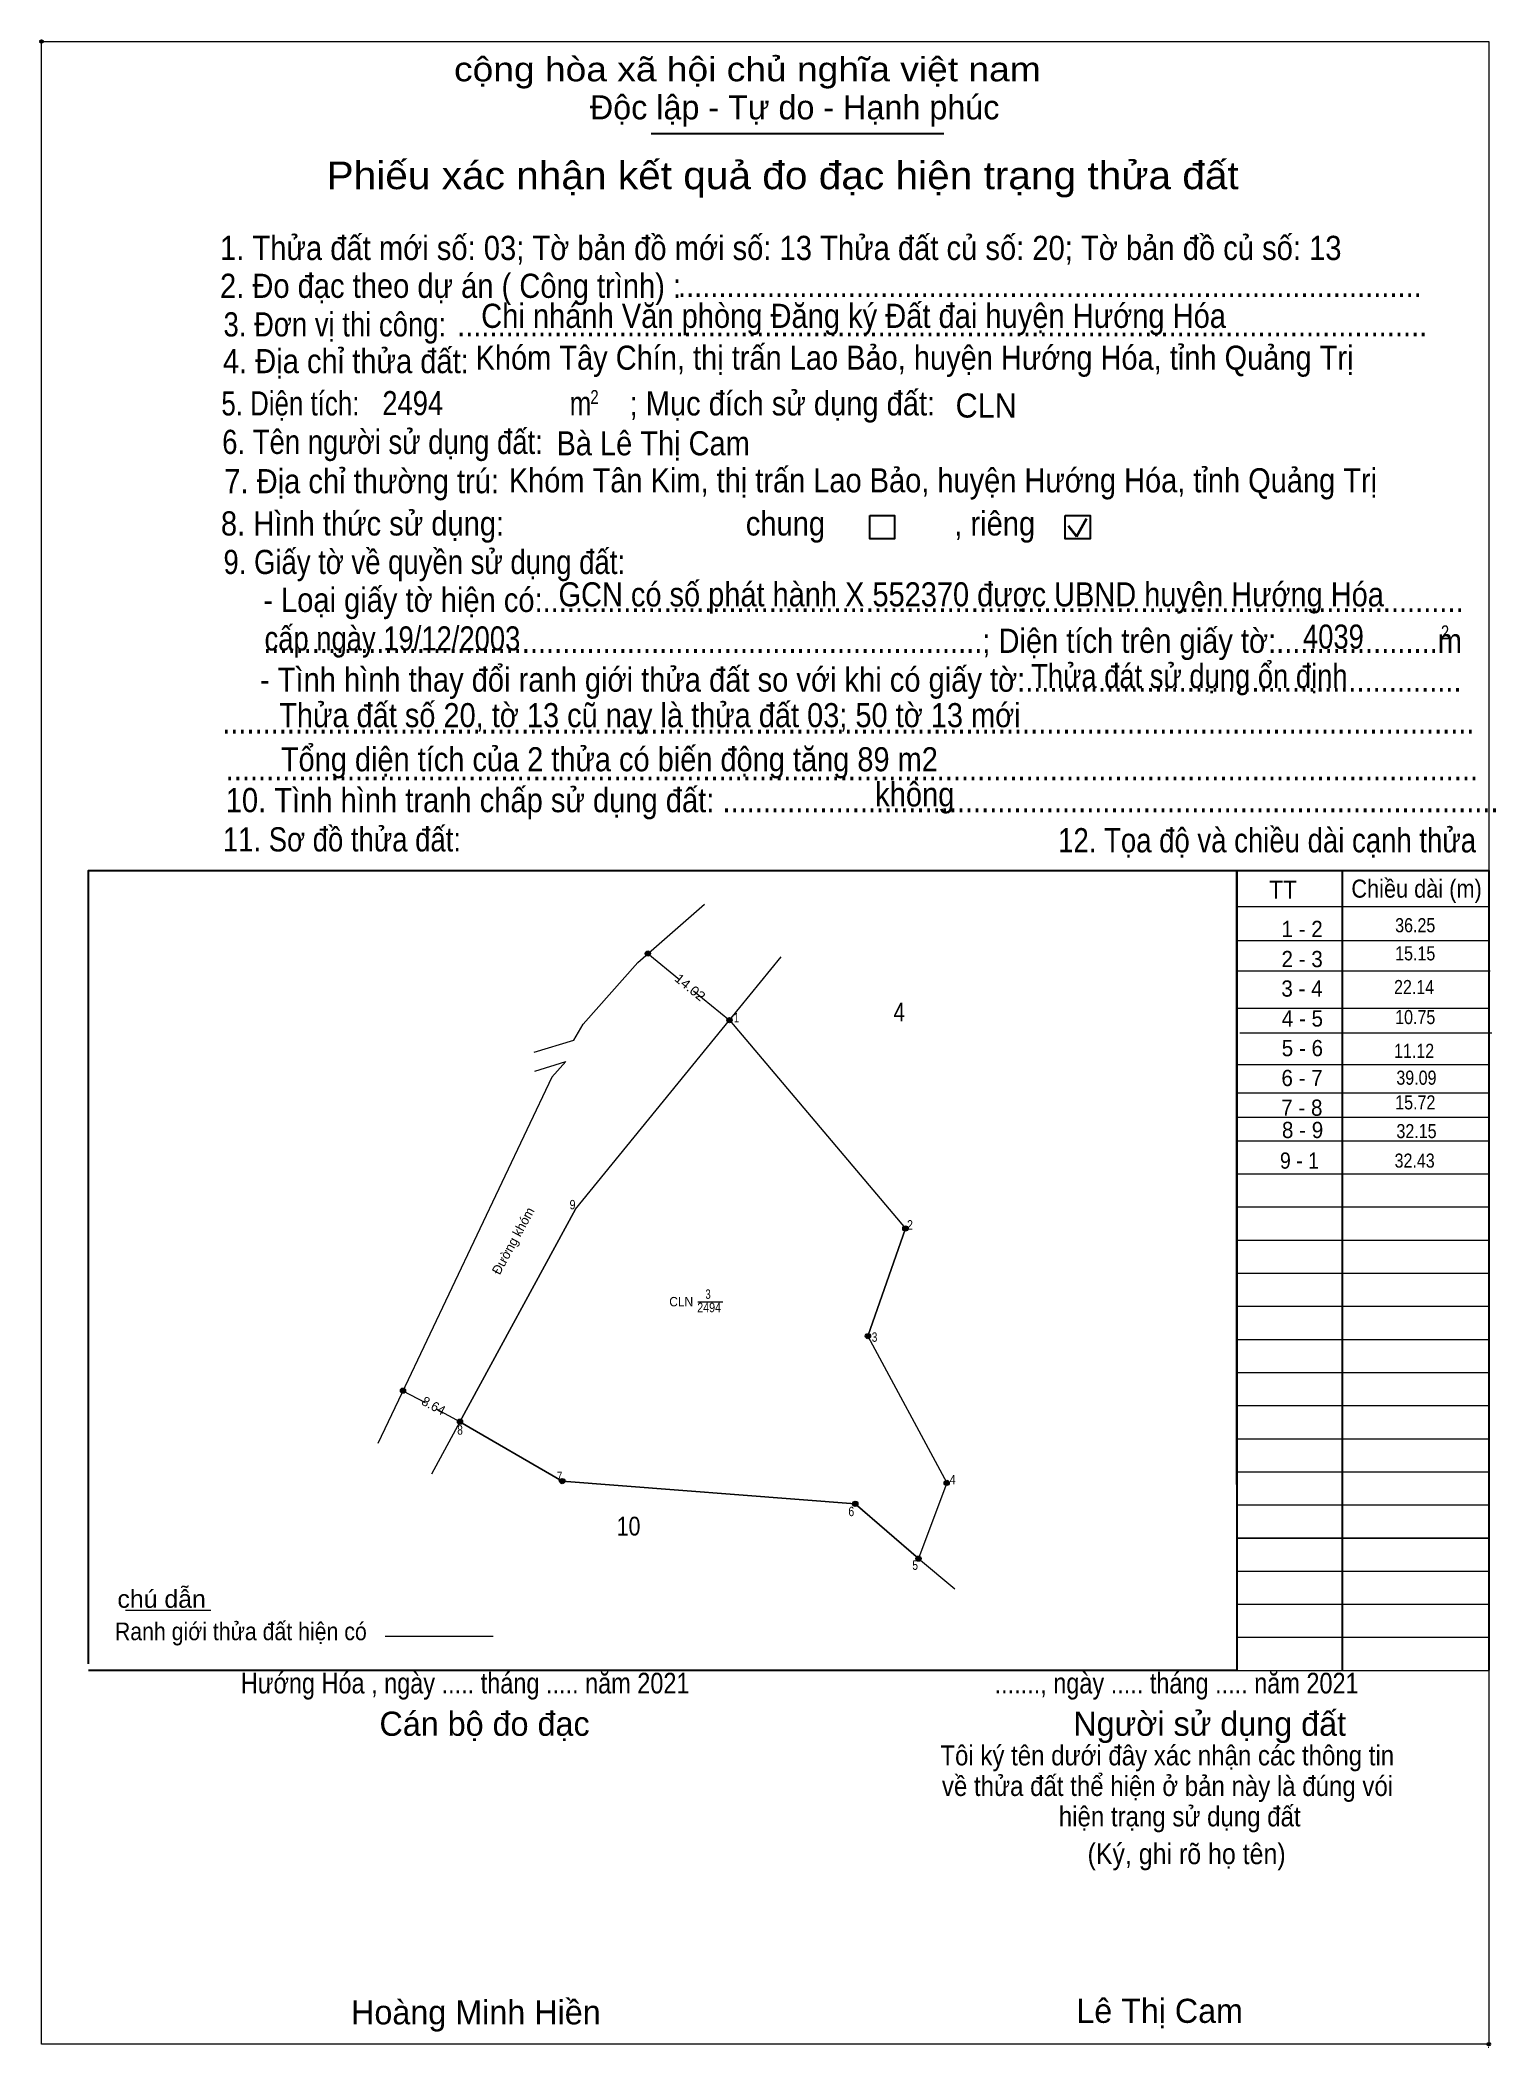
# Model space of a CAD drawing. Header units: metres. Extents: x 537558 to 538328, y 1838844 to 1839111.
# Drawn here: x 537558.4 to 537752, y 1838843.7 to 1839110.6 of the extents above; entities that cross this region are included whole.
import ezdxf
from ezdxf.enums import TextEntityAlignment as Align

# ---------------------------------------------------------------- set-up
doc = ezdxf.new("R2010")
doc.units = ezdxf.units.M
doc.header["$LTSCALE"] = 0.72
doc.header["$PDMODE"] = 32
doc.header["$PDSIZE"] = 0.36
for name, color, linetype, lineweight in [('1', 7, 'Continuous', 13), ('10', 7, 'Continuous', 13), ('15', 7, 'Continuous', 13), ('17', 7, 'Continuous', 13), ('2', 7, 'Continuous', 25), ('30', 7, 'Continuous', 13), ('54', 7, 'Continuous', 13), ('58', 7, 'Continuous', 13), ('6', 7, 'Continuous', 13), ('63', 7, 'Continuous', 13)]:
    doc.layers.add(name, color=color, linetype=linetype, lineweight=lineweight)
doc.layers.add('13', color=7, linetype='Continuous')

msp = doc.modelspace()

# ---------------------------------------------------------------- texts
at = {"layer": '1'}
for s, width, p in [('3', 0.75, (537647.26, 1838943.25)), ('CLN', 0.95, (537643.685, 1838942.25)), ('2494', 0.85, (537647.4, 1838941.47))]:
    msp.add_text(s, height=1.25, dxfattribs=dict(at, width=width)).set_placement(p, align=Align.CENTER)
at = {"layer": '10'}
for s, width, p in [('1 - 2', 0.95, (537726.25, 1838991.34)), ('2 - 3', 0.95, (537726.255, 1838987.34)), ('3 - 4', 0.95, (537726.235, 1838983.42)), ('4 - 5', 0.95, (537726.285, 1838979.44)), ('5 - 6', 0.95, (537726.285, 1838975.5)), ('6 - 7', 0.95, (537726.245, 1838971.53)), ('7 - 8', 0.95, (537726.215, 1838967.58)), ('8 - 9', 0.95, (537726.315, 1838964.62)), ('9 - 1', 0.9, (537725.905, 1838960.55))]:
    msp.add_text(s, height=2.16, dxfattribs=dict(at, width=width)).set_placement(p, align=Align.CENTER)
at = {"layer": '13'}
for s, width, p in [('4', 0.8, (537672.68, 1838980.13)), ('10', 0.85, (537636.685, 1838911.78))]:
    msp.add_text(s, height=2.5, dxfattribs=dict(at, width=width)).set_placement(p, align=Align.CENTER)
at = {"layer": '15', "width": 1.1}
msp.add_text('14.02', height=1.25, rotation=320.849, dxfattribs=at).set_placement((537644.4804, 1838984.1742), align=Align.CENTER)
at = {"layer": '15'}
msp.add_text('8.64', height=1.25, rotation=331.506, dxfattribs=at).set_placement((537610.4618, 1838928.4885), align=Align.CENTER)
at = {"layer": '2'}
for s, height, width, p in [('cộng hòa xã hội chủ nghĩa việt nam', 3.213, 1.15, (537613.48, 1839105.1)), ('1. Thửa đất mới số: 03; Tờ bản đồ mới số: 13 Thửa đất củ số: 20; Tờ bản đồ củ số: 13', 3.22, 0.9, (537582.36, 1839081.34)), ('2. Đo đạc theo dự án ( Công trình) : ', 3.215, 0.9, (537582.36, 1839076.31)), ('Chi nhánh Văn phòng Đăng ký Đất đai huyện Hướng Hóa', 3.212, 0.9, (537617.09, 1839072.32)), ('............................................................................................', 3.215, 0.9, (537643.26, 1839076.42)), ('3. Đơn vị thi công:', 3.215, 0.85, (537582.82, 1839071.18)), ('4. Địa chỉ thửa đất:', 3.215, 0.9, (537582.74, 1839066.3)), ('........................................................................................................................', 3.215, 0.9, (537613.89, 1839071.18)), ('Khóm Tây Chín, thị trấn Lao Bảo, huyện Hướng Hóa, tỉnh Quảng Trị', 3.203, 0.9, (537616.34, 1839066.76)), ('; Mục đích sử dụng đất:', 3.213, 0.9, (537636.82, 1839060.68)), ('5. Diện tích:', 3.215, 0.8, (537582.54, 1839060.68)), ('2494', 3.2, 0.85, (537603.94, 1839060.72)), ('m', 3.213, 0.8, (537628.86, 1839060.68)), ('2', 1.836, 0.8, (537631.61, 1839062.22)), ('CLN', 3.203, 0.95, (537680.17, 1839060.4)), ('6. Tên người sử dụng đất:', 3.215, 0.85, (537582.65, 1839055.56)), ('Bà Lê Thị Cam', 3.203, 0.9, (537627.1, 1839055.38)), ('7. Địa chỉ thường trú:', 3.215, 0.9, (537582.93, 1839050.34)), ('Khóm Tân Kim, thị trấn Lao Bảo, huyện Hướng Hóa, tỉnh Quảng Trị', 3.203, 0.9, (537620.76, 1839050.46)), ('8. Hình thức sử dụng:', 3.215, 0.9, (537582.48, 1839044.72)), ('chung                , riêng', 3.213, 0.9, (537652.28, 1839044.72)), ('9. Giấy tờ về quyền sử dụng đất:', 3.215, 0.85, (537582.82, 1839039.6)), ('     - Loại giấy tờ hiện có:..................................................................................................................', 3.213, 0.9, (537582.74, 1839034.56)), ('GCN có số phát hành X 552370 được UBND huyện Hướng Hóa ', 3.2, 0.9, (537627.37, 1839035.3)), ('cấp ngày 19/12/2003', 3.203, 0.85, (537588.28, 1839029.44)), ('     .........................................................................................; Diện tích trên giấy tờ:....................m', 3.213, 0.9, (537582.74, 1839029.12)), ('4039', 3.2, 0.85, (537726.37, 1839029.68)), ('2', 1.836, 0.8, (537744.71, 1839030.94)), ('     - Tình hình thay đổi ranh giới thửa đất so với khi có giấy tờ:......................................................', 3.213, 0.9, (537582.3, 1839023.96)), ('Thửa đát sử dụng ổn định', 3.2, 0.85, (537690.22, 1839024.43)), ('Thửa đất số 20, tờ 13 cũ nay là thửa đất 03; 50 tờ 13 mới', 3.2, 0.9, (537590.23, 1839019.24)), ('...........................................................................................................................................................', 3.213, 0.9, (537582.65, 1839018.4)), ('Tổng diện tích của 2 thửa có biến động tăng 89 m2', 3.2, 0.9, (537590.45, 1839013.38)), ('10. Tình hình tranh chấp sử dụng đất: ................................................................................................', 3.215, 0.9, (537583.12, 1839007.94)), ('...........................................................................................................................................................', 3.213, 0.9, (537583.12, 1839012.16)), ('không', 3.213, 0.9, (537669.48, 1839008.71)), ('11. Sơ đồ thửa đất:', 3.215, 0.85, (537582.74, 1839002.72)), ('12. Tọa độ và chiều dài cạnh thửa', 3.221, 0.85, (537693.81, 1839002.6)), ('Hướng Hóa , ngày ..... tháng ..... năm 2021', 2.746, 0.85, (537585.13, 1838890.79)), ('......., ngày ..... tháng ..... năm 2021', 2.746, 0.85, (537685.36, 1838890.79)), ('(Ký, ghi rõ họ tên)', 2.754, 0.9, (537697.72, 1838868.1))]:
    msp.add_text(s, height=height, dxfattribs=dict(at, width=width)).set_placement(p)
for s, height, p in [('Độc lập - Tự do - Hạnh phúc', 3.213, (537631.54, 1839100.04)), ('Cán bộ đo đạc', 3.213, (537603.56, 1838885.16)), ('Người sử dụng đất', 3.213, (537695.82, 1838885.16)), ('Hoàng Minh Hiền', 3.212, (537599.79, 1838846.8)), ('Lê Thị Cam', 3.203, (537696.24, 1838847))]:
    msp.add_text(s, height=height, dxfattribs=at).set_placement(p)
for s, height, width, p in [('Phiếu xác nhận kết quả đo đạc hiện trạng thửa đất', 3.671, 1.1, (537657.18, 1839090.76)), ('Tôi ký tên dưới đây xác nhận các thông tin', 2.654, 0.9, (537708.32, 1838881.23)), ('về thửa đất thể hiện ở bản này là đúng vói', 2.654, 0.9, (537708.355, 1838877.16)), ('hiện trạng sử dụng đất', 2.654, 0.9, (537709.975, 1838873.12))]:
    msp.add_text(s, height=height, dxfattribs=dict(at, width=width)).set_placement(p, align=Align.CENTER)
msp.add_text('.', height=0.9181, dxfattribs=at).set_placement((537751.0491, 1838843.68), align=Align.CENTER)
at = {"layer": '30'}
for s, height, width, p in [('TT', 2.394, 0.95, (537721.86, 1838996.44)), ('Chiều dài (m)', 2.401, 0.9, (537732.8, 1838996.58))]:
    msp.add_text(s, height=height, dxfattribs=dict(at, width=width)).set_placement(p)
at = {"layer": '6'}
for s, width, p in [('chú dẫn', 1.05, (537568.72, 1838902.18)), ('Ranh giới thửa đất hiện có ', 0.9, (537568.38, 1838897.87))]:
    msp.add_text(s, height=2.352, dxfattribs=dict(at, width=width)).set_placement(p)
at = {"layer": '63'}
for s, height, width, p in [('36.25', 1.875, 0.85, (537743.96, 1838991.98)), ('15.15', 1.875, 0.85, (537743.96, 1838988.24)), ('22.14', 1.875, 0.85, (537743.81, 1838983.76)), ('10.75', 1.875, 0.85, (537743.96, 1838979.77)), (' 1', 1.25, 0.75, (537651.39, 1838980.01)), ('11.12', 1.875, 0.85, (537743.81, 1838975.28)), ('39.09', 1.875, 0.85, (537744.12, 1838971.71)), ('15.72', 1.875, 0.85, (537743.97, 1838968.43)), ('32.15', 1.875, 0.85, (537744.13, 1838964.61)), ('32.43', 1.875, 0.85, (537743.88, 1838960.69)), (' 9', 1.25, 0.85, (537629.63, 1838955.15)), (' 2', 1.25, 0.85, (537674.5, 1838952.46)), (' 3', 1.25, 0.8, (537669.77, 1838937.54)), (' 8', 1.25, 0.8, (537614.65, 1838925.19)), (' 7', 1.25, 0.8, (537627.87, 1838919.02)), (' 4', 1.25, 0.85, (537680.17, 1838918.6)), (' 6', 1.25, 0.85, (537666.7, 1838914.36)), (' 5', 1.25, 0.8, (537675.17, 1838907.22))]:
    msp.add_text(s, height=height, dxfattribs=dict(at, width=width)).set_placement(p, align=Align.RIGHT)
msp.add_text('Đường khóm', height=1.25, rotation=61.458, dxfattribs=at).set_placement((537621.8936, 1838950.6614), align=Align.CENTER)

# ---------------------------------------------------------------- hatches: boundary and pattern name
at = {"layer": '15'}
for points in [[(537639.59, 1838989.15, 1), (537638.89, 1838989.15, 1)], [(537650.46, 1838980.3, 1), (537649.76, 1838980.3, 1)], [(537673.85, 1838952.6, 1), (537673.15, 1838952.6, 1)], [(537668.87, 1838938.29, 1), (537668.17, 1838938.29, 1)], [(537607.04, 1838931.04, 1), (537606.34, 1838931.04, 1)], [(537614.62, 1838926.91, 1), (537613.92, 1838926.91, 1)], [(537628.22, 1838919.02, 1), (537627.52, 1838919.02, 1)], [(537679.34, 1838918.78, 1), (537678.64, 1838918.78, 1)], [(537667.19, 1838916, 1), (537666.49, 1838916, 1)], [(537675.59, 1838908.71, 1), (537674.89, 1838908.71, 1)]]:
    msp.add_hatch(color=256, dxfattribs=at).paths.add_polyline_path(points)

# ---------------------------------------------------------------- linework, layer by layer
at = {"layer": '1'}
for p, q in [((537628.36, 1838974.81), (537626.47, 1838972.71)), ((537626.47, 1838972.71), (537606.53, 1838930.7)), ((537606.53, 1838930.7), (537603.35, 1838924))]:
    msp.add_line(p, q, dxfattribs=at)
msp.add_lwpolyline([(537650.11, 1838980.3), (537673.5, 1838952.6), (537668.52, 1838938.29), (537678.99, 1838918.78), (537675.24, 1838908.71), (537666.84, 1838916), (537627.87, 1838919.02), (537614.27, 1838926.91), (537629.63, 1838955.15)], close=True, dxfattribs=at)
at = {"layer": '10'}
for p, q in [((537624.23, 1838973.51), (537628.36, 1838974.81)), ((537627.87, 1838919.02), (537666.84, 1838916)), ((537666.84, 1838916), (537675.24, 1838908.71))]:
    msp.add_line(p, q, dxfattribs=at)
at = {"layer": '15'}
for p, q in [((537639.24, 1838989.15), (537643.47, 1838985.71)), ((537650.11, 1838980.3), (537656.97, 1838988.72)), ((537645.34, 1838984.18), (537650.11, 1838980.3)), ((537629.63, 1838955.15), (537650.11, 1838980.3)), ((537650.11, 1838980.3), (537673.5, 1838952.6)), ((537629.63, 1838955.15), (537614.27, 1838926.91)), ((537668.52, 1838938.29), (537673.5, 1838952.6)), ((537606.69, 1838931.04), (537609.62, 1838929.45)), ((537611.2, 1838928.59), (537614.28, 1838926.92)), ((537614.27, 1838926.91), (537610.48, 1838919.94)), ((537614.27, 1838926.91), (537627.87, 1838919.02))]:
    msp.add_line(p, q, dxfattribs=at)
msp.add_lwpolyline([(537668.52, 1838938.29), (537678.99, 1838918.78), (537675.24, 1838908.71)], dxfattribs=at)
for centre in [(537639.24, 1838989.15), (537650.11, 1838980.3), (537673.5, 1838952.6), (537668.52, 1838938.29), (537606.69, 1838931.04), (537614.27, 1838926.91), (537627.87, 1838919.02), (537678.99, 1838918.78), (537666.84, 1838916), (537675.24, 1838908.71)]:
    msp.add_circle(centre, 0.35, dxfattribs=at)
at = {"layer": '17'}
msp.add_line((537569.8, 1838901.88), (537581.15, 1838901.88), dxfattribs=at)
at = {"layer": '2'}
for p, q in [((537639.69, 1839098.18), (537678.61, 1839098.18)), ((537717.57, 1839000.2), (537717.57, 1838893.86)), ((537717.57, 1838893.86), (537564.89, 1838893.86))]:
    msp.add_line(p, q, dxfattribs=at)
at = {"layer": '2', "lineweight": 35}
for p, q in [((537695.13, 1839046.01), (537696.23, 1839044.58)), ((537696.23, 1839044.58), (537697.56, 1839046.97))]:
    msp.add_line(p, q, dxfattribs=at)
at = {"layer": '2', "lineweight": 13}
msp.add_lwpolyline([(537558.62, 1839110.39), (537751.09, 1839110.39), (537751.09, 1838844.18), (537558.62, 1838844.18)], close=True, dxfattribs=at)
at = {"layer": '2'}
for points in [[(537668.75, 1839047.38), (537672.05, 1839047.38), (537672.05, 1839044.3), (537668.75, 1839044.3)], [(537694.75, 1839047.38), (537698.06, 1839047.38), (537698.06, 1839044.3), (537694.75, 1839044.3)]]:
    msp.add_lwpolyline(points, close=True, dxfattribs=at)
msp.add_lwpolyline([(537564.89, 1838894.73), (537564.89, 1839000.2), (537717.57, 1839000.2)], dxfattribs=at)
for p in [(537558.62, 1839110.39), (537751.09, 1838844.18)]:
    msp.add_point(p, dxfattribs=at)
at = {"layer": '30', "lineweight": 25}
for p, q in [((537717.57, 1838918.58), (537717.57, 1839000.2)), ((537731.57, 1839000.2), (537731.57, 1838893.86))]:
    msp.add_line(p, q, dxfattribs=at)
at = {"layer": '30'}
for p, q in [((537717.57, 1838995.4), (537751.09, 1838995.4)), ((537717.57, 1838990.88), (537751.09, 1838990.88)), ((537717.72, 1838986.83), (537751.24, 1838986.83)), ((537717.57, 1838981.88), (537751.09, 1838981.88)), ((537717.97, 1838978.59), (537751.49, 1838978.59)), ((537717.57, 1838974.42), (537751.09, 1838974.42)), ((537717.57, 1838970.65), (537751.09, 1838970.65)), ((537717.52, 1838967.4), (537751.04, 1838967.4)), ((537717.57, 1838964.26), (537751.09, 1838964.26)), ((537717.57, 1838959.86), (537751.09, 1838959.86)), ((537717.57, 1838955.46), (537751.09, 1838955.46)), ((537717.57, 1838951.06), (537751.09, 1838951.06)), ((537717.57, 1838946.66), (537751.09, 1838946.66)), ((537717.57, 1838942.26), (537751.09, 1838942.26)), ((537717.57, 1838937.86), (537751.09, 1838937.86)), ((537717.57, 1838933.46), (537751.09, 1838933.46)), ((537717.57, 1838929.06), (537751.09, 1838929.06)), ((537717.57, 1838924.66), (537751.09, 1838924.66)), ((537717.57, 1838920.26), (537751.09, 1838920.26)), ((537717.57, 1838915.86), (537751.09, 1838915.86)), ((537717.57, 1838911.46), (537751.09, 1838911.46)), ((537717.57, 1838911.45), (537751.09, 1838911.45)), ((537717.57, 1838907.06), (537751.09, 1838907.06)), ((537717.57, 1838902.66), (537751.09, 1838902.66)), ((537717.57, 1838898.26), (537751.09, 1838898.26)), ((537717.57, 1838893.86), (537751.09, 1838893.86))]:
    msp.add_line(p, q, dxfattribs=at)
at = {"layer": '30', "lineweight": 25}
msp.add_lwpolyline([(537717.57, 1839000.2), (537751.09, 1839000.2), (537751.1, 1838893.87)], dxfattribs=at)
at = {"layer": '54'}
msp.add_lwpolyline([(537624.12, 1838976.05), (537629.41, 1838977.65), (537630.63, 1838979.77), (537637.9, 1838987.98), (537646.8, 1838995.73)], dxfattribs=at)
at = {"layer": '58'}
msp.add_line((537675.24, 1838908.71), (537680.06, 1838904.7), dxfattribs=at)
at = {"layer": '6'}
msp.add_line((537604.34, 1838898.42), (537618.67, 1838898.42), dxfattribs=at)
at = {"layer": '63'}
msp.add_line((537645.91, 1838942.83), (537649.23, 1838942.83), dxfattribs=at)

msp.set_redraw_order([(e.dxf.handle, doc.entitydb.next_handle()) for e in msp.query("TEXT MTEXT ATTDEF DIMENSION ARC_DIMENSION")])  # texts and dimensions are drawn at this point

doc.saveas('drawing.dxf')
